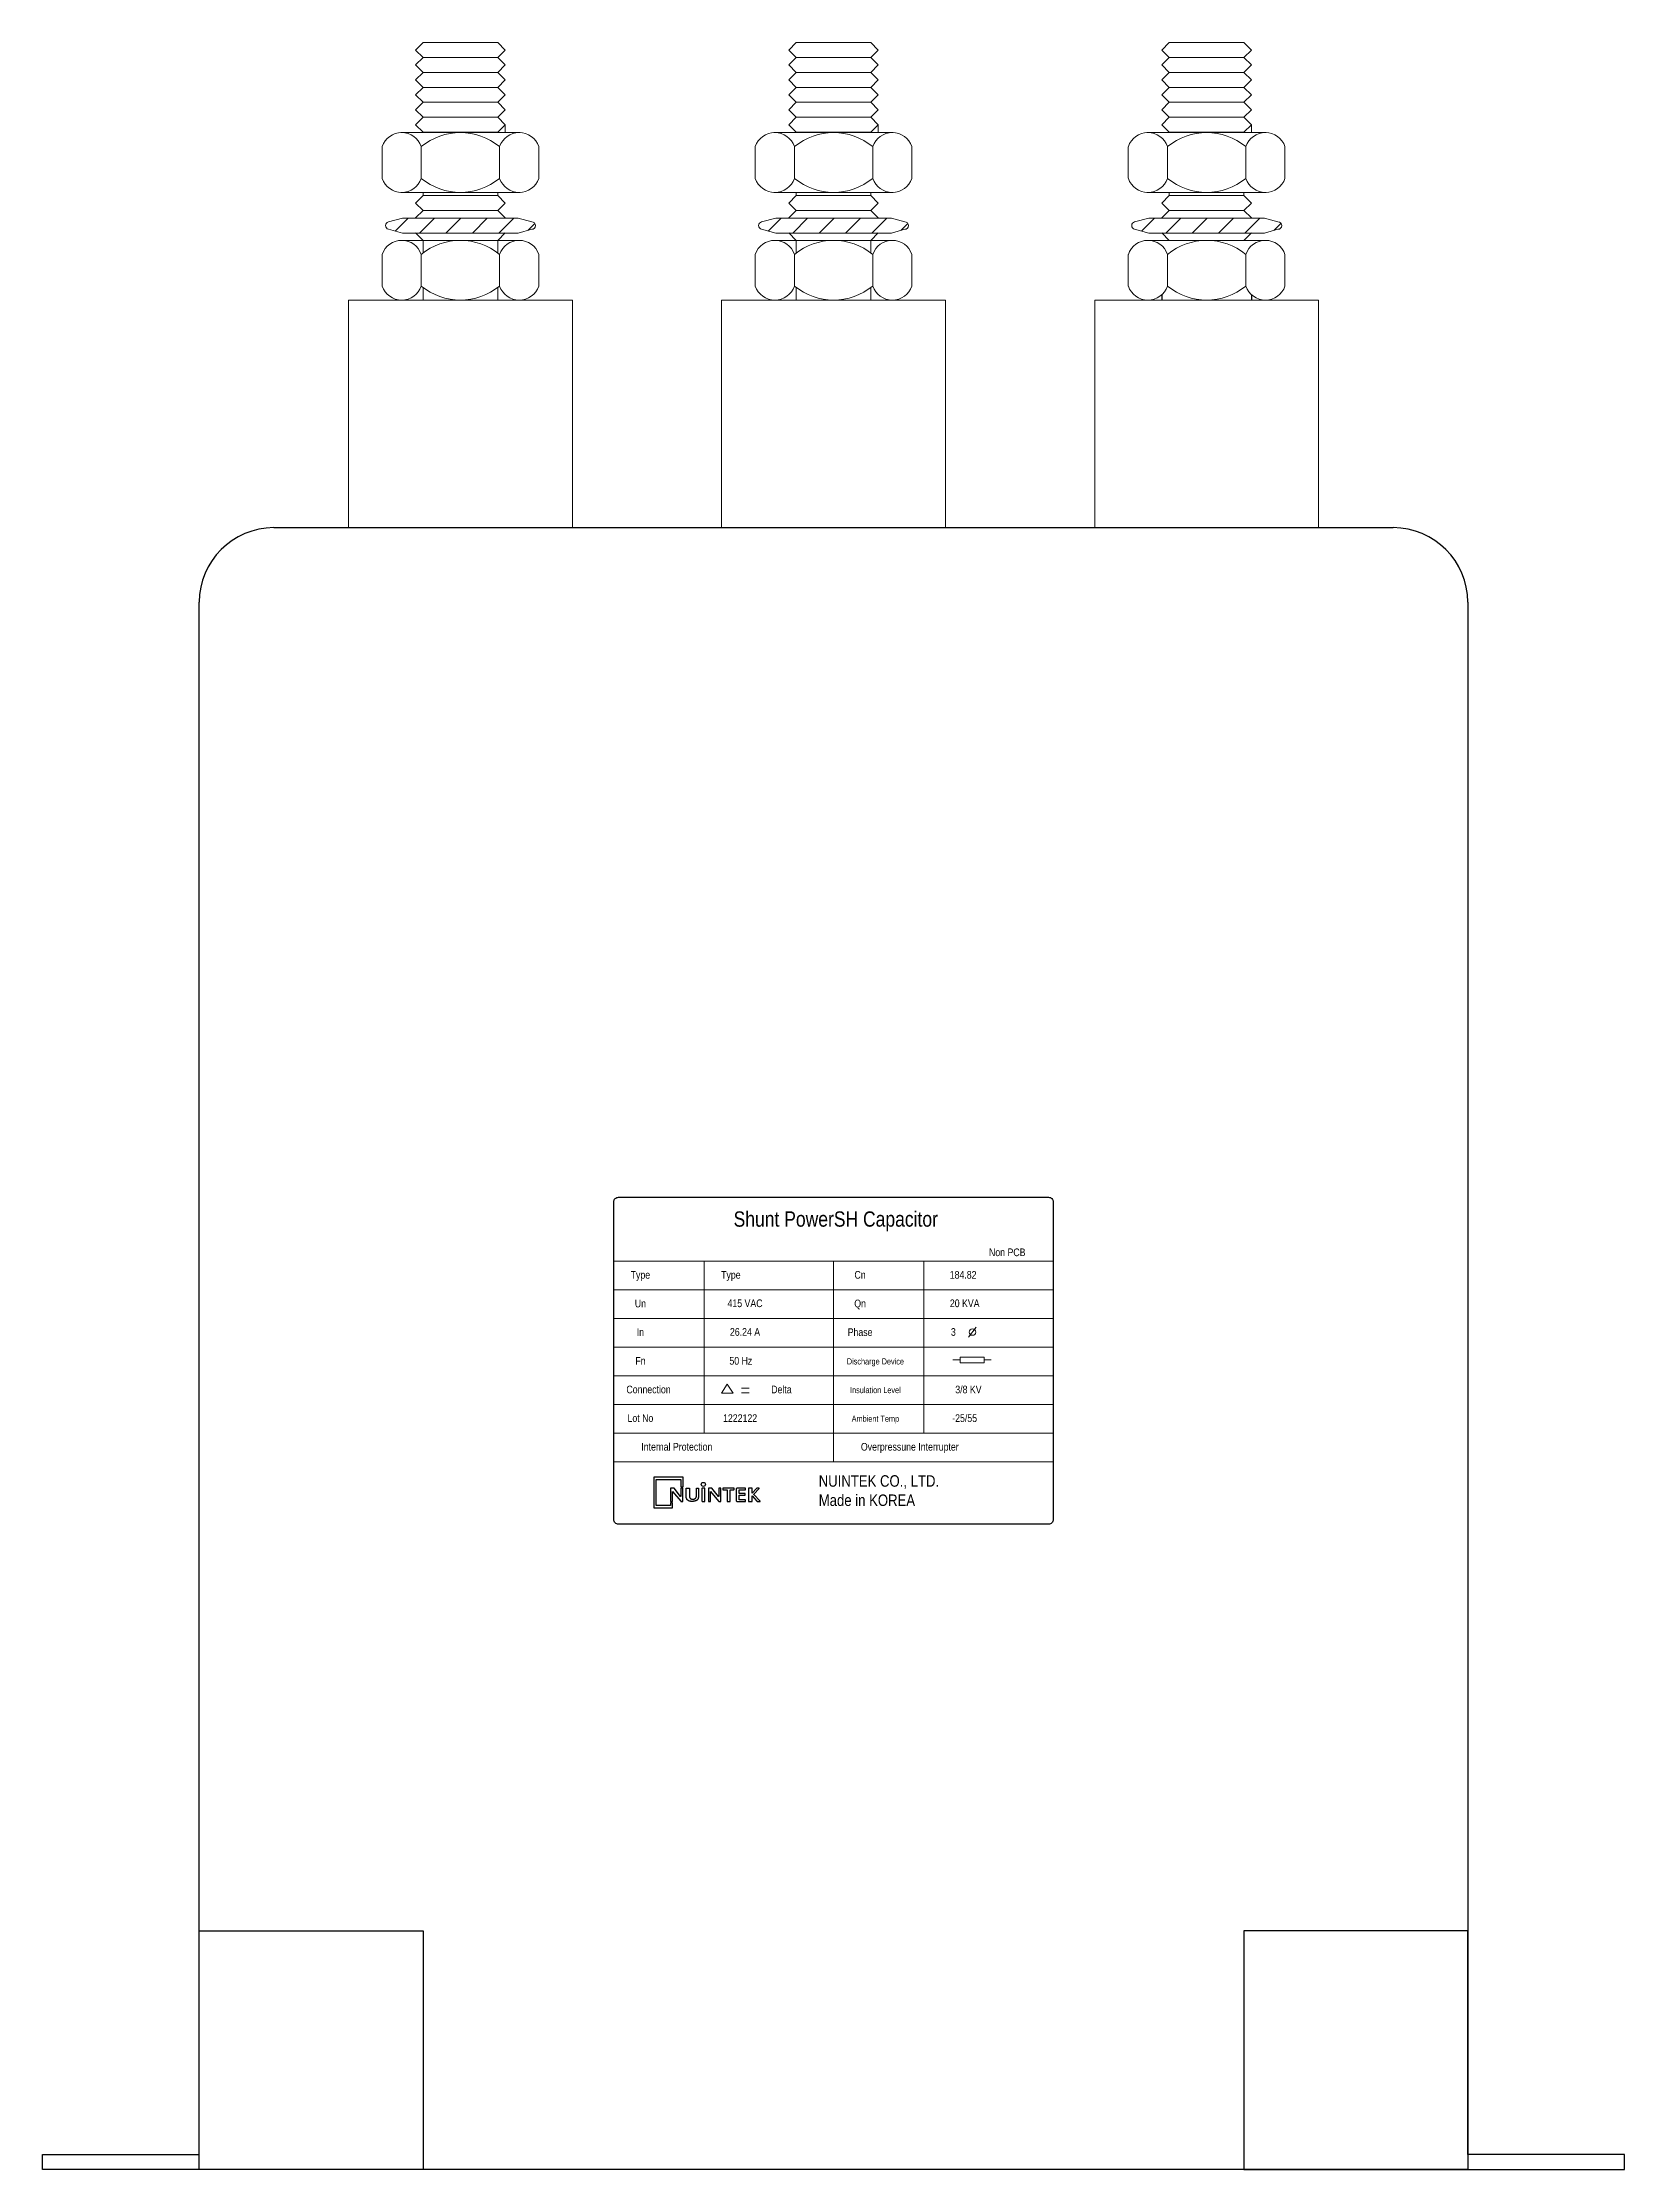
# Model space of a CAD drawing. Header units: millimetres. Extents: x 14 to 2028, y 54 to 460.
# Drawn here: x 515.3 to 727.3, y 53.9 to 338.9 of the extents above; entities that cross this region are included whole.
import ezdxf
from ezdxf.enums import TextEntityAlignment as Align

# ---------------------------------------------------------------- set-up
doc = ezdxf.new("R2010")
doc.units = ezdxf.units.MM
doc.layers.add('00', color=7, linetype='Continuous', lineweight=0)
doc.styles.add('Helvetica-Narrow', font='txt')

# ---------------------------------------------------------------- blocks, each defined once
blk = doc.blocks.new('Nuintek')
at = {"color": 150}
blk.add_lwpolyline([(1.82, 2.33), (1.82, 3.83), (-2.8, 3.83), (-2.8, 3.83), (-2.8, -0.99), (0.18, -0.99), (0.18, -0.23), (-0.18, -0.23), (-0.18, -0.63), (-2.44, -0.63), (-2.44, 3.47), (1.45, 3.47), (1.45, 2.33)], close=True, dxfattribs=at)
for points in [[(-0.11, 0), (0.11, 0, 0.414214), (0.15, 0.04), (0.15, 1.58, -0.70472), (0.17, 1.59), (1.45, 0.03, 0.224867), (1.51, 0), (1.75, 0, 0.414214), (1.79, 0.04), (1.79, 2.07, 0.414214), (1.75, 2.11), (1.49, 2.11, 0.414214), (1.45, 2.07), (1.45, 0.81, -0.706602), (1.43, 0.8), (0.4, 2.08, 0.226187), (0.34, 2.11), (-0.11, 2.11, 0.414214), (-0.15, 2.07), (-0.15, 0.04, 0.414214)], [(4.82, 2.07), (4.82, 0.04, 0.414214), (4.86, 0), (5.23, 0, 0.414214), (5.27, 0.04), (5.27, 2.07, 0.414214), (5.23, 2.11), (4.86, 2.11, 0.414214)], [(5.89, 0), (6.12, 0, 0.414214), (6.16, 0.04), (6.16, 1.58, -0.70472), (6.18, 1.59), (7.45, 0.03, 0.224867), (7.52, 0), (7.76, 0, 0.414214), (7.8, 0.04), (7.8, 2.07, 0.414214), (7.76, 2.11), (7.5, 2.11, 0.414214), (7.46, 2.07), (7.46, 0.81, -0.706602), (7.44, 0.8), (6.4, 2.08, 0.226187), (6.34, 2.11), (5.89, 2.11, 0.414214), (5.85, 2.07), (5.85, 0.04, 0.414214)], [(9.86, 2.11), (8.15, 2.11, 0.414214), (8.11, 2.07), (8.11, 1.89, 0.414214), (8.15, 1.85), (8.74, 1.85, -0.414214), (8.78, 1.81), (8.78, 0.04, 0.414214), (8.82, 0), (9.26, 0, 0.414214), (9.3, 0.04), (9.3, 1.81, -0.414214), (9.34, 1.85), (9.86, 1.85, 0.414214), (9.9, 1.89), (9.9, 2.07, 0.414214)], [(11.68, 2.11), (10.37, 2.11, 0.414214), (10.22, 1.96), (10.22, 0.15, 0.414214), (10.37, 0), (11.68, 0), (11.68, 0.26), (10.74, 0.26, -0.414214), (10.7, 0.3), (10.7, 0.94, -0.414214), (10.74, 0.98), (11.66, 0.98), (11.66, 1.24), (10.74, 1.24, -0.414214), (10.7, 1.28), (10.7, 1.81, -0.414214), (10.74, 1.85), (11.68, 1.85)], [(13.02, 1.14), (13.86, 2.07, 0.650559), (13.85, 2.11), (13.58, 2.11, 0.208632), (13.47, 2.06), (12.77, 1.31, -0.681762), (12.75, 1.31), (12.75, 2.07, 0.414214), (12.71, 2.11), (12.23, 2.11, 0.414214), (12.19, 2.07), (12.19, 0.04, 0.414214), (12.23, 0), (12.71, 0, 0.414214), (12.75, 0.04), (12.75, 0.88, -0.687152), (12.77, 0.89), (13.52, 0.05, 0.212465), (13.64, 0), (13.99, 0, 0.656311), (14.01, 0.04), (13.02, 1.09, -0.390361)]]:
    blk.add_lwpolyline(points, format="xyb", close=True, dxfattribs=at)
blk.add_circle((5.04, 2.69), 0.326, dxfattribs=at)
blk.add_rational_spline([(2.31, 0.85), (2.31, 0.53), (2.41, 0.3), (2.61, 0.16), (2.75, 0.05), (2.95, 0), (3.2, 0), (3.44, 0), (3.82, 0.05), (3.97, 0.16), (4.17, 0.3), (4.27, 0.53), (4.27, 0.85), (4.27, 1.26), (4.27, 1.66), (4.27, 2.07), (4.27, 2.09), (4.25, 2.11), (4.23, 2.11), (4.14, 2.11), (4.06, 2.11), (3.97, 2.11), (3.95, 2.11), (3.93, 2.09), (3.93, 2.07), (3.93, 1.66), (3.93, 1.25), (3.93, 0.83), (3.93, 0.69), (3.88, 0.57), (3.78, 0.48), (3.68, 0.4), (3.54, 0.36), (3.38, 0.36), (3.21, 0.36), (3.08, 0.4), (2.98, 0.48), (2.88, 0.57), (2.83, 0.69), (2.83, 0.83), (2.83, 1.25), (2.83, 1.66), (2.83, 2.07), (2.83, 2.08), (2.83, 2.09), (2.82, 2.1), (2.81, 2.11), (2.8, 2.11), (2.79, 2.11), (2.64, 2.11), (2.5, 2.11), (2.35, 2.11), (2.34, 2.11), (2.33, 2.11), (2.32, 2.1), (2.31, 2.09), (2.31, 2.08), (2.31, 2.07), (2.31, 1.66), (2.31, 1.26), (2.31, 0.85)], [1, 1, 1, 1, 1, 1, 1, 1, 1, 1, 1, 1, 1, 1, 1, 1, 0.804737854124, 0.804737854124, 1, 1, 1, 1, 0.804737854124, 0.804737854124, 1, 1, 1, 1, 1, 1, 1, 1, 1, 1, 1, 1, 1, 1, 1, 1, 1, 1, 1, 0.949253021674, 0.949253021674, 1, 0.949253021674, 0.949253021674, 1, 1, 1, 1, 0.949253021674, 0.949253021674, 1, 0.949253021674, 0.949253021674, 1, 1, 1, 1], degree=3, knots=[0, 0, 0, 0, 1, 1, 1, 2, 2, 2, 3, 3, 3, 4, 4, 4, 5, 5, 5, 6.570796, 6.570796, 6.570796, 7.570796, 7.570796, 7.570796, 9.141593, 9.141593, 9.141593, 10.141593, 10.141593, 10.141593, 11.141593, 11.141593, 11.141593, 12.141593, 12.141593, 12.141593, 13.141593, 13.141593, 13.141593, 14.141593, 14.141593, 14.141593, 15.141593, 15.141593, 15.141593, 15.926991, 15.926991, 15.926991, 16.712389, 16.712389, 16.712389, 17.712389, 17.712389, 17.712389, 18.497787, 18.497787, 18.497787, 19.283185, 19.283185, 19.283185, 20.283185, 20.283185, 20.283185, 20.283185], dxfattribs=at)
blk = doc.blocks.new('*U461')
at = {"lineweight": 5}
h = blk.add_hatch(dxfattribs=at)
h.set_pattern_fill('ANSI31', color=74, scale=20, style=0)
h.set_pattern_definition([(45, (-1123.5296, -880.9542), (-1.767767, 1.767767), [])])
h.paths.add_polyline_path([(-39.93, 95.78), (-41.74, 96.28), (-43.99, 96.28), (-57.24, 96.28), (-59.19, 95.76, 0.727937), (-59.19, 94.81), (-57.24, 94.28), (-54.99, 94.28), (-41.74, 94.28), (-39.93, 94.78, 1)])
h = blk.add_hatch(dxfattribs=at)
h.set_pattern_fill('ANSI31', color=74, scale=20, style=0)
h.set_pattern_definition([(45, (-1073.5296, -880.9542), (-1.767767, 1.767767), [])])
h.paths.add_polyline_path([(10.07, 95.78), (8.26, 96.28), (6.01, 96.28), (-7.24, 96.28), (-9.19, 95.76, 0.727937), (-9.19, 94.81), (-7.24, 94.28), (-4.99, 94.28), (8.26, 94.28), (10.07, 94.78, 1)])
h = blk.add_hatch(dxfattribs=at)
h.set_pattern_fill('ANSI31', color=74, scale=20, style=0)
h.set_pattern_definition([(45, (-1023.5296, -880.9542), (-1.767767, 1.767767), [])])
h.paths.add_polyline_path([(60.07, 95.78), (58.26, 96.28), (56.01, 96.28), (42.76, 96.28), (40.81, 95.76, 0.727937), (40.81, 94.81), (42.76, 94.28), (45.01, 94.28), (58.26, 94.28), (60.07, 94.78, 1)])
at = {"color": 74, "lineweight": 5}
for p, q in [((-54.49, 117.8), (-55.49, 118.8)), ((-44.49, 117.8), (-54.49, 117.8)), ((-44.49, 117.8), (-43.49, 118.8)), ((-4.49, 117.8), (-5.49, 118.8)), ((5.51, 117.8), (-4.49, 117.8)), ((5.51, 117.8), (6.51, 118.8)), ((45.51, 117.8), (44.51, 118.8)), ((55.51, 117.8), (45.51, 117.8)), ((55.51, 117.8), (56.51, 118.8)), ((-54.49, 115.8), (-55.49, 116.8)), ((-54.49, 113.8), (-55.49, 114.8)), ((-54.49, 113.8), (-55.49, 114.8)), ((-44.49, 115.8), (-54.49, 115.8)), ((-44.49, 115.8), (-43.49, 116.8)), ((-44.49, 113.8), (-43.49, 114.8)), ((-44.49, 113.8), (-43.49, 114.8)), ((-4.49, 115.8), (-5.49, 116.8)), ((-4.49, 113.8), (-5.49, 114.8)), ((-4.49, 113.8), (-5.49, 114.8)), ((5.51, 115.8), (-4.49, 115.8)), ((5.51, 115.8), (6.51, 116.8)), ((5.51, 113.8), (6.51, 114.8)), ((5.51, 113.8), (6.51, 114.8)), ((45.51, 115.8), (44.51, 116.8)), ((45.51, 113.8), (44.51, 114.8)), ((45.51, 113.8), (44.51, 114.8)), ((55.51, 115.8), (45.51, 115.8)), ((55.51, 115.8), (56.51, 116.8)), ((55.51, 113.8), (56.51, 114.8)), ((55.51, 113.8), (56.51, 114.8)), ((-54.49, 111.8), (-55.49, 112.8)), ((-54.49, 111.8), (-55.49, 112.8)), ((-44.49, 113.8), (-54.49, 113.8)), ((-44.49, 113.8), (-54.49, 113.8)), ((-44.49, 111.8), (-54.49, 111.8)), ((-44.49, 111.8), (-54.49, 111.8)), ((-44.49, 111.8), (-43.49, 112.8)), ((-44.49, 111.8), (-43.49, 112.8)), ((-4.49, 111.8), (-5.49, 112.8)), ((-4.49, 111.8), (-5.49, 112.8)), ((5.51, 113.8), (-4.49, 113.8)), ((5.51, 113.8), (-4.49, 113.8)), ((5.51, 111.8), (-4.49, 111.8)), ((5.51, 111.8), (-4.49, 111.8)), ((5.51, 111.8), (6.51, 112.8)), ((5.51, 111.8), (6.51, 112.8)), ((45.51, 111.8), (44.51, 112.8)), ((45.51, 111.8), (44.51, 112.8)), ((55.51, 113.8), (45.51, 113.8)), ((55.51, 113.8), (45.51, 113.8)), ((55.51, 111.8), (45.51, 111.8)), ((55.51, 111.8), (45.51, 111.8)), ((55.51, 111.8), (56.51, 112.8)), ((55.51, 111.8), (56.51, 112.8)), ((-54.49, 109.8), (-55.49, 110.8)), ((-54.49, 107.8), (-55.49, 108.8)), ((-44.49, 109.8), (-54.49, 109.8)), ((-44.49, 109.8), (-43.49, 110.8)), ((-44.49, 107.8), (-43.49, 108.8)), ((-4.49, 109.8), (-5.49, 110.8)), ((-4.49, 107.8), (-5.49, 108.8)), ((5.51, 109.8), (-4.49, 109.8)), ((5.51, 109.8), (6.51, 110.8)), ((5.51, 107.8), (6.51, 108.8)), ((45.51, 109.8), (44.51, 110.8)), ((45.51, 107.8), (44.51, 108.8)), ((55.51, 109.8), (45.51, 109.8)), ((55.51, 109.8), (56.51, 110.8)), ((55.51, 107.8), (56.51, 108.8)), ((-44.49, 107.8), (-54.49, 107.8)), ((5.51, 107.8), (-4.49, 107.8)), ((55.51, 107.8), (45.51, 107.8)), ((-54.49, 97.3), (-55.49, 98.3)), ((-54.49, 99.3), (-54.49, 99.73)), ((-44.49, 99.3), (-54.49, 99.3)), ((-44.49, 97.3), (-54.49, 97.3)), ((-44.49, 99.3), (-44.49, 99.73)), ((-44.49, 97.3), (-43.49, 98.3)), ((-4.49, 97.3), (-5.49, 98.3)), ((-4.49, 99.3), (-4.49, 99.73)), ((5.51, 99.3), (-4.49, 99.3)), ((5.51, 97.3), (-4.49, 97.3)), ((5.51, 99.3), (5.51, 99.73)), ((5.51, 97.3), (6.51, 98.3)), ((45.51, 97.3), (44.51, 98.3)), ((45.51, 99.3), (45.51, 99.73)), ((55.51, 99.3), (45.51, 99.3)), ((55.51, 97.3), (45.51, 97.3)), ((55.51, 99.3), (55.51, 99.73)), ((55.51, 97.3), (56.51, 98.3)), ((-57.24, 96.28), (-59.14, 95.77)), ((-57.24, 94.28), (-59.14, 94.79)), ((-57.24, 96.28), (-54.99, 96.28)), ((-57.24, 96.28), (-41.74, 96.28)), ((-54.99, 94.28), (-57.24, 94.28)), ((-41.74, 94.28), (-57.24, 94.28)), ((-55.47, 96.28), (-55.49, 96.3)), ((-55.47, 96.28), (-55.49, 96.3)), ((-54.49, 93.3), (-55.49, 94.3)), ((-44.49, 93.3), (-43.49, 94.3)), ((-44.49, 93.3), (-43.49, 94.3)), ((-41.74, 96.28), (-43.99, 96.28)), ((-41.74, 94.28), (-43.99, 94.28)), ((-43.5, 96.28), (-43.49, 96.3)), ((-43.5, 96.28), (-43.49, 96.3)), ((-39.93, 95.78), (-41.74, 96.28)), ((-39.93, 94.78), (-41.74, 94.28)), ((-7.24, 96.28), (-9.14, 95.77)), ((-7.24, 94.28), (-9.14, 94.79)), ((-7.24, 96.28), (8.26, 96.28)), ((-7.24, 96.28), (-4.99, 96.28)), ((8.26, 94.28), (-7.24, 94.28)), ((-4.99, 94.28), (-7.24, 94.28)), ((-5.47, 96.28), (-5.49, 96.3)), ((-5.47, 96.28), (-5.49, 96.3)), ((-4.49, 93.3), (-5.49, 94.3)), ((5.51, 93.3), (6.51, 94.3)), ((5.51, 93.3), (6.51, 94.3)), ((8.26, 96.28), (6.01, 96.28)), ((8.26, 94.28), (6.01, 94.28)), ((6.5, 96.28), (6.51, 96.3)), ((6.5, 96.28), (6.51, 96.3)), ((10.07, 95.78), (8.26, 96.28)), ((10.07, 94.78), (8.26, 94.28)), ((42.76, 96.28), (40.86, 95.77)), ((42.76, 94.28), (40.86, 94.79)), ((42.76, 96.28), (45.01, 96.28)), ((42.76, 96.28), (58.26, 96.28)), ((45.01, 94.28), (42.76, 94.28)), ((58.26, 94.28), (42.76, 94.28)), ((44.53, 96.28), (44.51, 96.3)), ((44.53, 96.28), (44.51, 96.3)), ((45.51, 93.3), (44.51, 94.3)), ((55.51, 93.3), (56.51, 94.3)), ((55.51, 93.3), (56.51, 94.3)), ((58.26, 96.28), (56.01, 96.28)), ((58.26, 94.28), (56.01, 94.28)), ((56.5, 96.28), (56.51, 96.3)), ((56.5, 96.28), (56.51, 96.3)), ((60.07, 95.78), (58.26, 96.28)), ((60.07, 94.78), (58.26, 94.28)), ((-59.99, 87.17), (-59.99, 91.42)), ((-54.49, 93.3), (-54.49, 91.62)), ((-44.49, 93.3), (-54.49, 93.3)), ((-44.49, 93.3), (-54.49, 93.3)), ((-44.49, 93.3), (-44.49, 91.62)), ((-38.99, 87.17), (-38.99, 91.42)), ((-9.99, 87.17), (-9.99, 91.42)), ((-4.49, 93.3), (-4.49, 91.62)), ((5.51, 93.3), (-4.49, 93.3)), ((5.51, 93.3), (-4.49, 93.3)), ((5.51, 93.3), (5.51, 91.62)), ((11.01, 87.17), (11.01, 91.42)), ((40.01, 87.17), (40.01, 91.42)), ((55.51, 93.3), (45.51, 93.3)), ((55.51, 93.3), (45.51, 93.3)), ((61.01, 87.17), (61.01, 91.42)), ((-54.49, 86.97), (-54.49, 85.3)), ((-44.49, 86.97), (-44.49, 85.3)), ((-4.49, 86.97), (-4.49, 85.3)), ((5.51, 86.97), (5.51, 85.3)), ((-34.49, 85.3), (-64.49, 85.3)), ((-64.49, 85.3), (-64.49, 54.8)), ((-34.49, 54.8), (-34.49, 85.3)), ((-34.49, 54.8), (-34.49, 83.3)), ((15.51, 85.3), (-14.49, 85.3)), ((-14.49, 85.3), (-14.49, 54.8)), ((-14.49, 85.3), (-14.49, 54.8)), ((-14.49, 85.3), (-14.49, 54.8)), ((15.51, 54.8), (15.51, 85.3)), ((15.51, 54.8), (15.51, 85.3)), ((15.51, 54.8), (15.51, 85.3)), ((15.51, 54.8), (15.51, 83.3)), ((15.51, 54.8), (15.51, 83.3)), ((15.51, 54.8), (15.51, 83.3)), ((65.51, 85.3), (35.51, 85.3)), ((35.51, 85.3), (35.51, 54.8)), ((35.51, 85.3), (35.51, 54.8)), ((35.51, 85.3), (35.51, 54.8)), ((65.51, 54.8), (65.51, 85.3)), ((65.51, 54.8), (65.51, 85.3)), ((65.51, 54.8), (65.51, 85.3)), ((65.51, 54.8), (65.51, 83.3)), ((65.51, 54.8), (65.51, 83.3)), ((65.51, 54.8), (65.51, 83.3)), ((-49.49, 54.8), (-34.49, 54.8)), ((0.51, 54.8), (15.51, 54.8)), ((0.51, 54.8), (15.51, 54.8)), ((0.51, 54.8), (15.51, 54.8)), ((50.51, 54.8), (65.51, 54.8)), ((50.51, 54.8), (65.51, 54.8)), ((50.51, 54.8), (65.51, 54.8)), ((0.51, -34.93), (12.51, -34.93)), ((0.51, -34.93), (12.51, -34.93)), ((0.51, -34.93), (12.51, -34.93))]:
    blk.add_line(p, q, dxfattribs=at)
at = {"color": 74}
for p, q in [((44.51, 86.02), (44.51, 85.3)), ((56.52, 86.01), (56.52, 85.3)), ((-74.49, 54.8), (75.51, 54.8)), ((-74.49, 54.8), (75.51, 54.8)), ((-84.49, -165.2), (-84.49, 44.8)), ((85.51, 44.8), (85.51, -165.2)), ((85.51, -165.2), (-84.49, -165.2))]:
    blk.add_line(p, q, dxfattribs=at)
at = {"lineweight": 9}
for p, q in [((-28.93, -43.48), (29.95, -43.48)), ((-16.81, -43.48), (-16.81, -66.52)), ((0.51, -43.48), (0.51, -70.36)), ((12.63, -43.48), (12.63, -66.52)), ((-28.93, -47.32), (29.95, -47.32)), ((-28.93, -51.16), (29.95, -51.16)), ((18.62, -53.69), (19.62, -52.34)), ((-28.93, -55), (29.95, -55)), ((17.47, -56.72), (16.5, -56.72)), ((20.68, -56.72), (21.65, -56.72)), ((-28.93, -58.84), (29.95, -58.84)), ((-28.93, -62.68), (29.95, -62.68)), ((-11.82, -60.49), (-10.79, -60.49)), ((-11.82, -61.14), (-10.79, -61.14)), ((-28.93, -66.52), (29.95, -66.52)), ((-28.93, -70.36), (29.95, -70.36))]:
    blk.add_line(p, q, dxfattribs=at)
at = {"color": 150}
blk.add_lwpolyline([(-28.31, -34.93), (29.34, -34.93, -0.414214), (29.95, -35.54), (29.95, -78.11, -0.414214), (29.34, -78.73), (-28.31, -78.73, -0.414214), (-28.93, -78.11), (-28.93, -35.54, -0.414214)], format="xyb", close=True, dxfattribs=at)
at = {"lineweight": 9}
blk.add_lwpolyline([(17.47, -57.11), (20.68, -57.11), (20.68, -56.33), (17.47, -56.33)], close=True, dxfattribs=at)
blk.add_lwpolyline([(-14.49, -61.19), (-12.93, -61.19), (-13.75, -59.95), (-14.49, -61.19)], dxfattribs=at)
at = {"color": 74}
for points in [[(-54.49, -133.2), (-54.49, -165.2), (-105.49, -165.2), (-105.49, -163.2), (-84.49, -163.2), (-84.49, -133.2), (-54.49, -133.2)], [(55.51, -133.2), (55.51, -165.2), (106.51, -165.2), (106.51, -163.2), (85.51, -163.2), (85.51, -133.2), (55.51, -133.2)]]:
    blk.add_lwpolyline(points, dxfattribs=at)
at = {"lineweight": 9}
blk.add_circle((19.14, -52.99), 0.432, dxfattribs=at)
at = {"color": 74, "lineweight": 5}
for centre, start, end in [((-59.03, 95.28), 102.246, 257.754), ((-39.93, 95.28), 270, 90), ((-9.03, 95.28), 102.246, 257.754), ((10.07, 95.28), 270, 90), ((40.97, 95.28), 102.246, 257.754), ((60.07, 95.28), 270, 90)]:
    blk.add_arc(centre, 0.5, start, end, dxfattribs=at)
at = {"color": 74}
for centre, start, end in [((-74.49, 44.8), 90, 180), ((75.51, 44.8), 0, 90)]:
    blk.add_arc(centre, 10, start, end, dxfattribs=at)
at = {"layer": '00', "color": 74, "lineweight": 5}
for p, q in [((-55.49, 118.8), (-54.49, 119.8)), ((-54.49, 119.8), (-44.49, 119.8)), ((-43.49, 118.8), (-44.49, 119.8)), ((-5.49, 118.8), (-4.49, 119.8)), ((-4.49, 119.8), (5.51, 119.8)), ((6.51, 118.8), (5.51, 119.8)), ((44.51, 118.8), (45.51, 119.8)), ((45.51, 119.8), (55.51, 119.8)), ((56.51, 118.8), (55.51, 119.8)), ((-55.49, 116.8), (-54.49, 117.8)), ((-54.49, 117.8), (-44.49, 117.8)), ((-43.49, 116.8), (-44.49, 117.8)), ((-5.49, 116.8), (-4.49, 117.8)), ((-4.49, 117.8), (5.51, 117.8)), ((6.51, 116.8), (5.51, 117.8)), ((44.51, 116.8), (45.51, 117.8)), ((45.51, 117.8), (55.51, 117.8)), ((56.51, 116.8), (55.51, 117.8)), ((-55.49, 114.8), (-54.49, 115.8)), ((-55.49, 114.8), (-54.49, 115.8)), ((-54.49, 115.8), (-44.49, 115.8)), ((-54.49, 115.8), (-44.49, 115.8)), ((-43.49, 114.8), (-44.49, 115.8)), ((-43.49, 114.8), (-44.49, 115.8)), ((-5.49, 114.8), (-4.49, 115.8)), ((-5.49, 114.8), (-4.49, 115.8)), ((-4.49, 115.8), (5.51, 115.8)), ((-4.49, 115.8), (5.51, 115.8)), ((6.51, 114.8), (5.51, 115.8)), ((6.51, 114.8), (5.51, 115.8)), ((44.51, 114.8), (45.51, 115.8)), ((44.51, 114.8), (45.51, 115.8)), ((45.51, 115.8), (55.51, 115.8)), ((45.51, 115.8), (55.51, 115.8)), ((56.51, 114.8), (55.51, 115.8)), ((56.51, 114.8), (55.51, 115.8)), ((-55.49, 112.8), (-54.49, 113.8)), ((-55.49, 112.8), (-54.49, 113.8)), ((-55.49, 110.8), (-54.49, 111.8)), ((-54.49, 113.8), (-44.49, 113.8)), ((-54.49, 113.8), (-44.49, 113.8)), ((-54.49, 111.8), (-44.49, 111.8)), ((-43.49, 112.8), (-44.49, 113.8)), ((-43.49, 112.8), (-44.49, 113.8)), ((-43.49, 110.8), (-44.49, 111.8)), ((-5.49, 112.8), (-4.49, 113.8)), ((-5.49, 112.8), (-4.49, 113.8)), ((-5.49, 110.8), (-4.49, 111.8)), ((-4.49, 113.8), (5.51, 113.8)), ((-4.49, 113.8), (5.51, 113.8)), ((-4.49, 111.8), (5.51, 111.8)), ((6.51, 112.8), (5.51, 113.8)), ((6.51, 112.8), (5.51, 113.8)), ((6.51, 110.8), (5.51, 111.8)), ((44.51, 112.8), (45.51, 113.8)), ((44.51, 112.8), (45.51, 113.8)), ((44.51, 110.8), (45.51, 111.8)), ((45.51, 113.8), (55.51, 113.8)), ((45.51, 113.8), (55.51, 113.8)), ((45.51, 111.8), (55.51, 111.8)), ((56.51, 112.8), (55.51, 113.8)), ((56.51, 112.8), (55.51, 113.8)), ((56.51, 110.8), (55.51, 111.8)), ((-55.49, 108.8), (-54.49, 109.8)), ((-54.49, 109.8), (-44.49, 109.8)), ((-43.49, 108.8), (-44.49, 109.8)), ((-43.49, 107.73), (-43.49, 108.8)), ((-5.49, 108.8), (-4.49, 109.8)), ((-4.49, 109.8), (5.51, 109.8)), ((6.51, 108.8), (5.51, 109.8)), ((6.51, 107.73), (6.51, 108.8)), ((44.51, 108.8), (45.51, 109.8)), ((45.51, 109.8), (55.51, 109.8)), ((56.51, 108.8), (55.51, 109.8)), ((56.51, 107.73), (56.51, 108.8)), ((-59.99, 105.85), (-59.99, 101.61)), ((-41.49, 107.73), (-57.49, 107.73)), ((-57.49, 107.73), (-43.48, 107.73)), ((-54.74, 101.61), (-54.74, 105.85)), ((-44.24, 101.61), (-44.24, 105.85)), ((-38.99, 105.85), (-38.99, 101.61)), ((-9.99, 105.85), (-9.99, 101.61)), ((-7.49, 107.73), (6.52, 107.73)), ((8.51, 107.73), (-7.49, 107.73)), ((-4.74, 101.61), (-4.74, 105.85)), ((5.76, 101.61), (5.76, 105.85)), ((11.01, 105.85), (11.01, 101.61)), ((40.01, 105.85), (40.01, 101.61)), ((42.51, 107.73), (56.52, 107.73)), ((58.51, 107.73), (42.51, 107.73)), ((45.26, 101.61), (45.26, 105.85)), ((55.76, 101.61), (55.76, 105.85)), ((61.01, 105.85), (61.01, 101.61)), ((-41.49, 99.73), (-57.49, 99.73)), ((-55.49, 98.3), (-54.49, 99.3)), ((-55.49, 96.3), (-54.49, 97.3)), ((-55.49, 96.3), (-54.49, 97.3)), ((-54.49, 99.3), (-44.49, 99.3)), ((-54.49, 97.3), (-44.49, 97.3)), ((-54.49, 97.3), (-44.49, 97.3)), ((-43.49, 98.3), (-44.49, 99.3)), ((-43.49, 96.3), (-44.49, 97.3)), ((-43.49, 96.3), (-44.49, 97.3)), ((8.51, 99.73), (-7.49, 99.73)), ((-5.49, 98.3), (-4.49, 99.3)), ((-5.49, 96.3), (-4.49, 97.3)), ((-5.49, 96.3), (-4.49, 97.3)), ((-4.49, 99.3), (5.51, 99.3)), ((-4.49, 97.3), (5.51, 97.3)), ((-4.49, 97.3), (5.51, 97.3)), ((6.51, 98.3), (5.51, 99.3)), ((6.51, 96.3), (5.51, 97.3)), ((6.51, 96.3), (5.51, 97.3)), ((58.51, 99.73), (42.51, 99.73)), ((44.51, 98.3), (45.51, 99.3)), ((44.51, 96.3), (45.51, 97.3)), ((44.51, 96.3), (45.51, 97.3)), ((45.51, 99.3), (55.51, 99.3)), ((45.51, 97.3), (55.51, 97.3)), ((45.51, 97.3), (55.51, 97.3)), ((56.51, 98.3), (55.51, 99.3)), ((56.51, 96.3), (55.51, 97.3)), ((56.51, 96.3), (55.51, 97.3)), ((-59.99, 87.17), (-59.99, 91.42)), ((-59.99, 91.42), (-59.99, 87.17)), ((-57.49, 93.3), (-43.48, 93.3)), ((-41.49, 93.3), (-57.49, 93.3)), ((-54.74, 87.17), (-54.74, 91.42)), ((-54.49, 93.3), (-44.49, 93.3)), ((-44.24, 87.17), (-44.24, 91.42)), ((-38.99, 87.17), (-38.99, 91.42)), ((-38.99, 91.42), (-38.99, 87.17)), ((-9.99, 91.42), (-9.99, 87.17)), ((-9.99, 87.17), (-9.99, 91.42)), ((8.51, 93.3), (-7.49, 93.3)), ((-7.49, 93.3), (6.52, 93.3)), ((-4.74, 87.17), (-4.74, 91.42)), ((-4.49, 93.3), (5.51, 93.3)), ((5.76, 87.17), (5.76, 91.42)), ((11.01, 91.42), (11.01, 87.17)), ((11.01, 87.17), (11.01, 91.42)), ((40.01, 91.42), (40.01, 87.17)), ((40.01, 87.17), (40.01, 91.42)), ((58.51, 93.3), (42.51, 93.3)), ((42.51, 93.3), (56.52, 93.3)), ((45.26, 87.17), (45.26, 91.42)), ((45.51, 93.3), (55.51, 93.3)), ((55.76, 87.17), (55.76, 91.42)), ((61.01, 91.42), (61.01, 87.17)), ((61.01, 87.17), (61.01, 91.42)), ((-41.49, 85.3), (-57.49, 85.3)), ((-41.49, 85.3), (-57.49, 85.3)), ((-55.5, 85.3), (-43.48, 85.3)), ((8.51, 85.3), (-7.49, 85.3)), ((8.51, 85.3), (-7.49, 85.3)), ((-5.5, 85.3), (6.52, 85.3)), ((58.51, 85.3), (42.51, 85.3)), ((58.51, 85.3), (42.51, 85.3)), ((44.5, 85.3), (56.52, 85.3))]:
    blk.add_line(p, q, dxfattribs=at)
for centre, radius, start, end in [((-57.36, 104.96), 2.77, 18.8098, 161.1902), ((-49.49, 99.45), 8.28, 50.6699, 129.3301), ((-41.61, 104.96), 2.77, 18.8098, 161.1902), ((-7.36, 104.96), 2.77, 18.8098, 161.1902), ((0.51, 99.45), 8.28, 50.6699, 129.3301), ((8.39, 104.96), 2.77, 18.8098, 161.1902), ((42.64, 104.96), 2.77, 18.8098, 161.1902), ((50.51, 99.45), 8.28, 50.6699, 129.3301), ((58.39, 104.96), 2.77, 18.8098, 161.1902), ((-57.36, 102.5), 2.77, 198.8098, 341.1902), ((-49.49, 108.01), 8.28, 230.6699, 309.3301), ((-41.61, 102.5), 2.77, 198.8098, 341.1902), ((-7.36, 102.5), 2.77, 198.8098, 341.1902), ((0.51, 108.01), 8.28, 230.6699, 309.3301), ((8.39, 102.5), 2.77, 198.8098, 341.1902), ((42.64, 102.5), 2.77, 198.8098, 341.1902), ((50.51, 108.01), 8.28, 230.6699, 309.3301), ((58.39, 102.5), 2.77, 198.8098, 341.1902), ((-57.36, 90.53), 2.77, 18.8098, 161.1902), ((-49.49, 85.01), 8.28, 50.6699, 129.3301), ((-41.61, 90.53), 2.77, 18.8098, 161.1902), ((-7.36, 90.53), 2.77, 18.8098, 161.1902), ((0.51, 85.01), 8.28, 50.6699, 129.3301), ((8.39, 90.53), 2.77, 18.8098, 161.1902), ((42.64, 90.53), 2.77, 18.8098, 161.1902), ((50.51, 85.01), 8.28, 50.6699, 129.3301), ((58.39, 90.53), 2.77, 18.8098, 161.1902), ((-57.36, 88.07), 2.77, 198.8098, 341.1902), ((-57.36, 88.07), 2.77, 198.8098, 341.1902), ((-49.49, 93.58), 8.28, 230.6699, 309.3301), ((-49.49, 93.58), 8.28, 230.6699, 309.3301), ((-41.61, 88.07), 2.77, 198.8098, 341.1902), ((-41.61, 88.07), 2.77, 198.8098, 341.1902), ((-7.36, 88.07), 2.77, 198.8098, 341.1902), ((-7.36, 88.07), 2.77, 198.8098, 341.1902), ((0.51, 93.58), 8.28, 230.6699, 309.3301), ((0.51, 93.58), 8.28, 230.6699, 309.3301), ((8.39, 88.07), 2.77, 198.8098, 341.1902), ((8.39, 88.07), 2.77, 198.8098, 341.1902), ((42.64, 88.07), 2.77, 198.8098, 341.1902), ((42.64, 88.07), 2.77, 198.8098, 341.1902), ((50.51, 93.58), 8.28, 230.6699, 309.3301), ((50.51, 93.58), 8.28, 230.6699, 309.3301), ((58.39, 88.07), 2.77, 198.8098, 341.1902), ((58.39, 88.07), 2.77, 198.8098, 341.1902)]:
    blk.add_arc(centre, radius, start, end, dxfattribs=at)
at = {"xscale": 0.8469964196410728, "yscale": 0.8469964196410728, "zscale": 0.8469964196410728}
blk.add_blockref('Nuintek', (-21.2, -75.68), dxfattribs=at)
at = {"style": 'Helvetica-Narrow'}
for s, height, p in [('Shunt PowerSH Capacitor', 2.048, (0.81, -37.84)), ('Non PCB', 1.024, (23.79, -42.3)), ('Type', 1.024, (-25.37, -45.32)), ('Type', 1.024, (-13.25, -45.32)), ('Cn', 1.024, (4.07, -45.32)), ('184.82', 1.024, (17.88, -45.32)), ('Un', 1.024, (-25.37, -49.16)), ('Qn', 1.024, (4.07, -49.16)), ('In', 1.024, (-25.37, -53)), ('26.24 A', 1.024, (-11.35, -52.97)), ('Phase', 1.024, (4.07, -53)), ('3', 1.02, (16.57, -52.97)), ('Fn', 1.024, (-25.37, -56.84)), ('50 Hz', 1.024, (-11.91, -56.84)), ('Discharge Device', 0.8192, (6.12, -56.92)), ('Connection', 1.024, (-24.28, -60.68)), ('Delta', 1.024, (-6.47, -60.68)), ('Insulation Level', 0.8192, (6.12, -60.76)), ('3/8 KV', 1.024, (18.59, -60.68)), ('Lot No', 1.024, (-25.37, -64.52)), ('1222122', 1.024, (-12.01, -64.52)), ('Ambient Temp', 0.8192, (6.12, -64.6)), ('-25/55', 1.024, (18.08, -64.52)), ('Internal Protection', 1.024, (-20.49, -68.36)), ('Overpressune Interrupter', 1.024, (10.73, -68.36))]:
    blk.add_text(s, height=height, dxfattribs=at).set_placement(p, align=Align.MIDDLE_CENTER)
at = {"color": 1, "style": 'Helvetica-Narrow'}
for s, p in [('415 VAC', (-11.35, -49.13)), ('20 KVA', (18.09, -49.13))]:
    blk.add_text(s, height=1.024, dxfattribs=at).set_placement(p, align=Align.MIDDLE_CENTER)
at = {"style": 'Helvetica-Narrow'}
for s, p in [('NUINTEK CO., LTD.', (-1.47, -72.94)), ('Made in KOREA', (-1.47, -75.52))]:
    blk.add_text(s, height=1.536, dxfattribs=at).set_placement(p, align=Align.MIDDLE_LEFT)

msp = doc.modelspace()

# ---------------------------------------------------------------- block references
msp.add_blockref('*U461', (620.78, 219.14))

doc.saveas('drawing.dxf')
